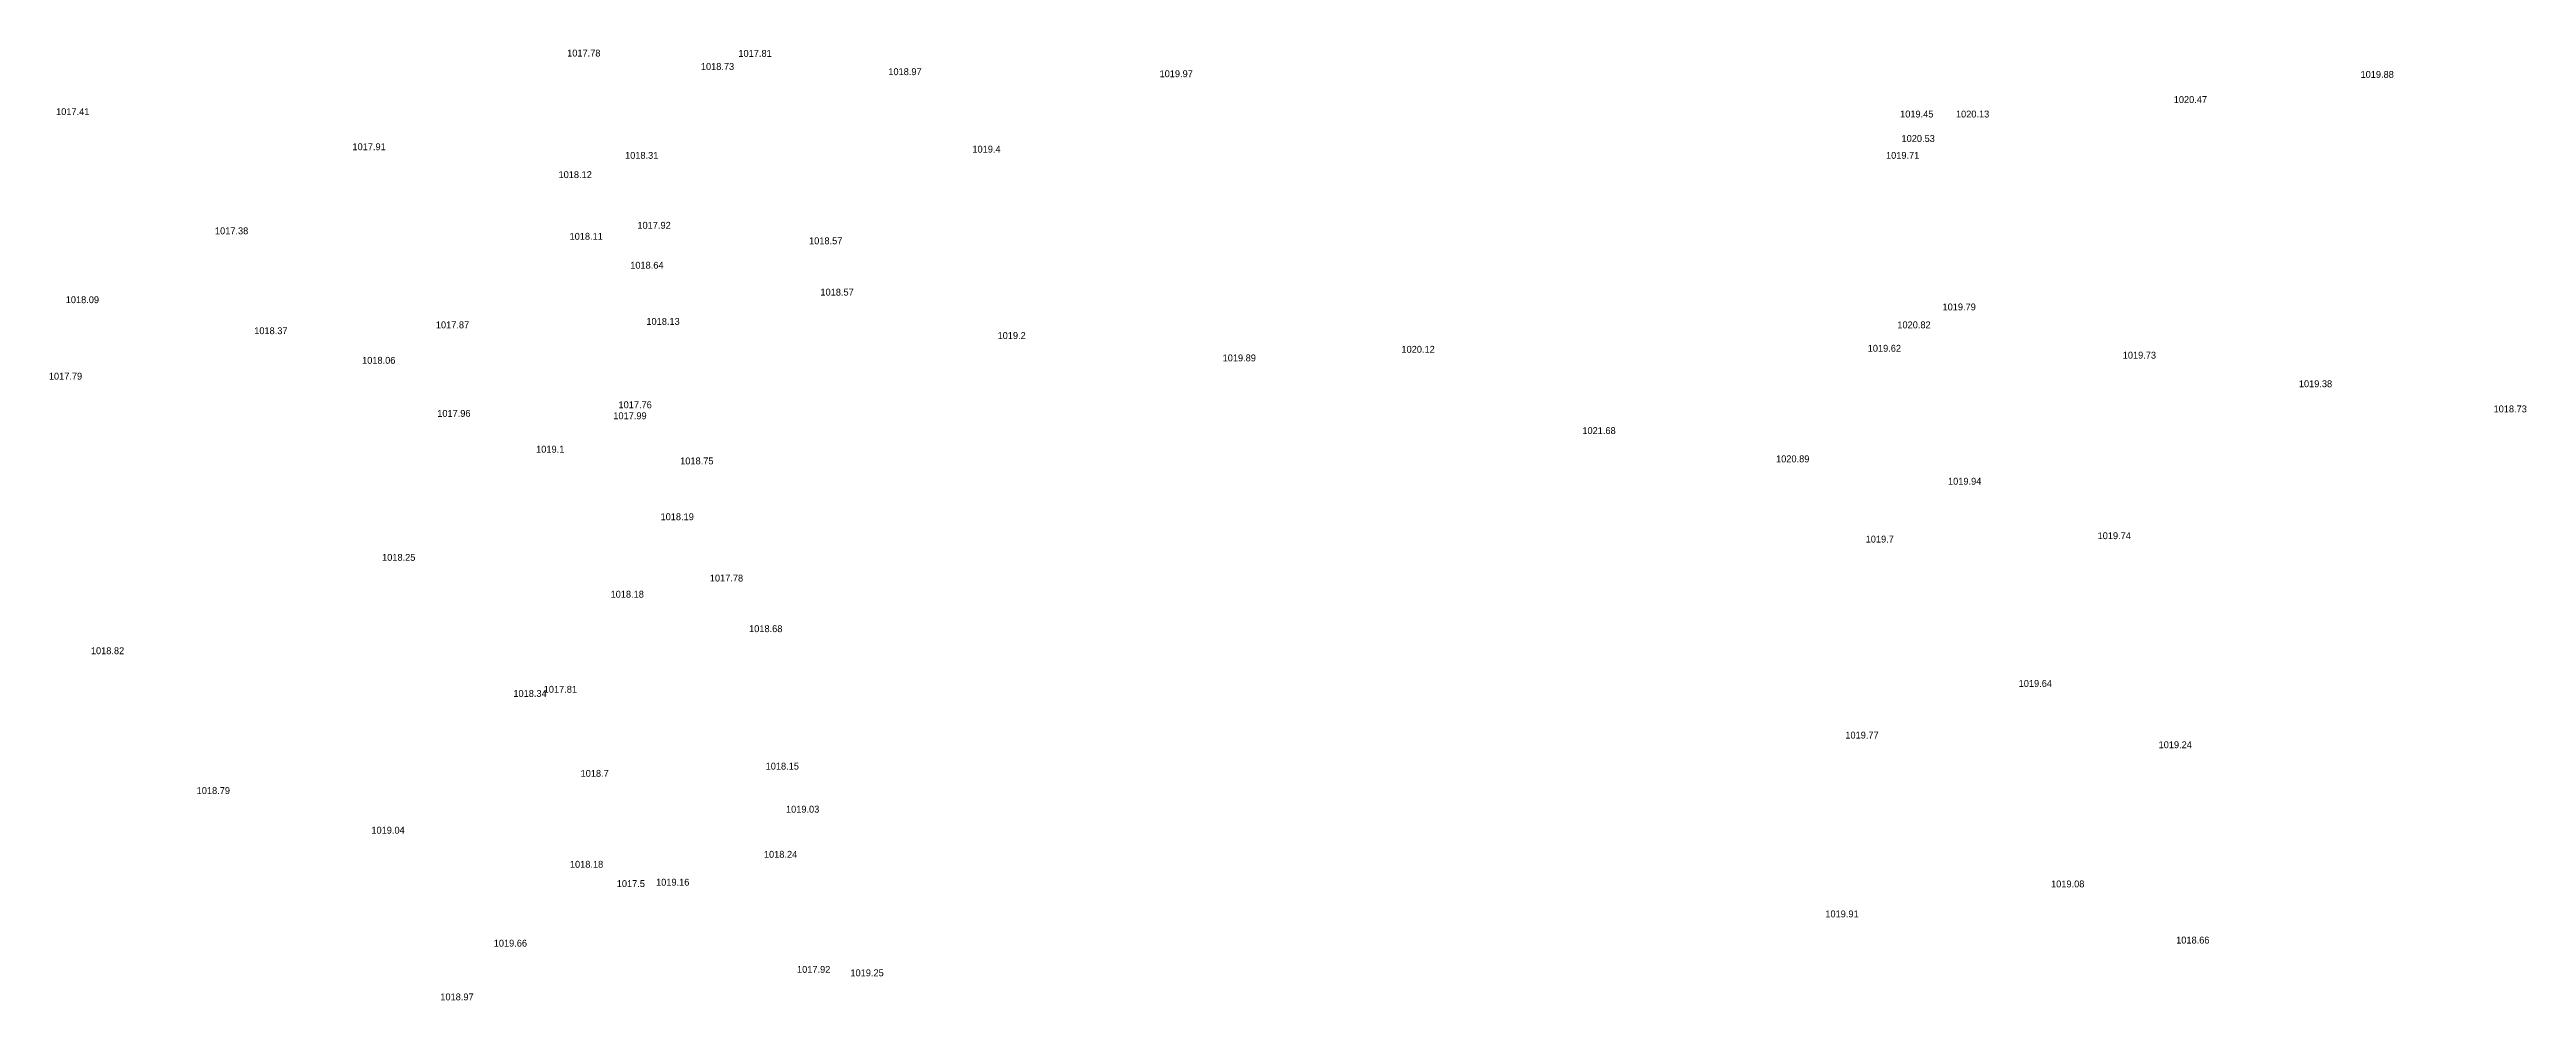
# Model space of a CAD drawing. Header units: inches. Extents: x 628884 to 629912, y 4519174 to 4520145.
# Drawn here: x 629249.6 to 629321.5, y 4519840.6 to 4519868.2 of the extents above; entities that cross this region are included whole.
import ezdxf

# ---------------------------------------------------------------- set-up
doc = ezdxf.new("R2010")
doc.units = ezdxf.units.IN
doc.header["$MEASUREMENT"] = 0

msp = doc.modelspace()

# ---------------------------------------------------------------- texts
for s, p in [('1017.78', (629264.65, 4519867.97, 1017.78)), ('1018.73', (629268.53, 4519867.58, 1018.73)), ('1017.81', (629269.62, 4519867.96, 1017.81)), ('1018.97', (629273.97, 4519867.43, 1018.97)), ('1019.97', (629281.84, 4519867.37, 1019.97)), ('1019.88', (629316.69, 4519867.35, 1019.88)), ('1020.47', (629311.27, 4519866.62, 1020.47)), ('1017.41', (629249.82, 4519866.27, 1017.41)), ('1019.45', (629303.33, 4519866.2, 1019.45)), ('1020.13', (629304.95, 4519866.2, 1020.13)), ('1017.91', (629258.42, 4519865.25, 1017.91)), ('1019.4', (629276.41, 4519865.18, 1019.4)), ('1020.53', (629303.37, 4519865.49, 1020.53)), ('1018.12', (629264.4, 4519864.44, 1018.12)), ('1018.31', (629266.33, 4519865, 1018.31)), ('1019.71', (629302.92, 4519865, 1019.71)), ('1017.92', (629266.69, 4519862.97, 1017.92)), ('1017.38', (629254.43, 4519862.81, 1017.38)), ('1018.11', (629264.72, 4519862.65, 1018.11)), ('1018.57', (629271.67, 4519862.52, 1018.57)), ('1018.64', (629266.48, 4519861.81, 1018.64)), ('1018.09', (629250.1, 4519860.81, 1018.09)), ('1018.57', (629272, 4519861.03, 1018.57)), ('1018.13', (629266.95, 4519860.18, 1018.13)), ('1019.79', (629304.56, 4519860.6, 1019.79)), ('1018.37', (629255.57, 4519859.91, 1018.37)), ('1017.87', (629260.84, 4519860.08, 1017.87)), ('1019.2', (629277.14, 4519859.77, 1019.2)), ('1019.62', (629302.39, 4519859.4, 1019.62)), ('1020.82', (629303.25, 4519860.08, 1020.82)), ('1018.06', (629258.7, 4519859.05, 1018.06)), ('1019.89', (629283.67, 4519859.12, 1019.89)), ('1020.12', (629288.86, 4519859.37, 1020.12)), ('1019.73', (629309.79, 4519859.2, 1019.73)), ('1017.79', (629249.61, 4519858.59, 1017.79)), ('1019.38', (629314.9, 4519858.37, 1019.38)), ('1017.96', (629260.88, 4519857.51, 1017.96)), ('1017.99', (629265.99, 4519857.44, 1017.99)), ('1017.76', (629266.14, 4519857.76, 1017.76)), ('1018.73', (629320.55, 4519857.64, 1018.73)), ('1021.68', (629294.11, 4519857.01, 1021.68)), ('1019.1', (629263.75, 4519856.47, 1019.1)), ('1018.75', (629267.93, 4519856.13, 1018.75)), ('1020.89', (629299.73, 4519856.19, 1020.89)), ('1019.94', (629304.72, 4519855.54, 1019.94)), ('1018.19', (629267.36, 4519854.51, 1018.19)), ('1019.7', (629302.33, 4519853.86, 1019.7)), ('1019.74', (629309.06, 4519853.96, 1019.74)), ('1018.25', (629259.28, 4519853.33, 1018.25)), ('1018.18', (629265.91, 4519852.26, 1018.18)), ('1017.78', (629268.79, 4519852.73, 1017.78)), ('1018.68', (629269.93, 4519851.26, 1018.68)), ('1018.82', (629250.83, 4519850.62, 1018.82)), ('1018.34', (629263.09, 4519849.38, 1018.34)), ('1017.81', (629263.97, 4519849.5, 1017.81)), ('1019.64', (629306.77, 4519849.67, 1019.64)), ('1019.77', (629301.74, 4519848.17, 1019.77)), ('1019.24', (629310.83, 4519847.89, 1019.24)), ('1018.15', (629270.41, 4519847.27, 1018.15)), ('1018.79', (629253.9, 4519846.56, 1018.79)), ('1018.7', (629265.04, 4519847.06, 1018.7)), ('1019.03', (629271, 4519846.02, 1019.03)), ('1019.04', (629258.97, 4519845.41, 1019.04)), ('1018.18', (629264.73, 4519844.42, 1018.18)), ('1018.24', (629270.36, 4519844.71, 1018.24)), ('1017.5', (629266.09, 4519843.86, 1017.5)), ('1019.16', (629267.23, 4519843.9, 1019.16)), ('1019.08', (629307.71, 4519843.85, 1019.08)), ('1019.91', (629301.16, 4519842.98, 1019.91)), ('1019.66', (629262.52, 4519842.13, 1019.66)), ('1018.66', (629311.34, 4519842.22, 1018.66)), ('1017.92', (629271.32, 4519841.37, 1017.92)), ('1019.25', (629272.87, 4519841.27, 1019.25)), ('1018.97', (629260.97, 4519840.57, 1018.97))]:
    msp.add_text(s, height=0.2).set_placement(p)

doc.saveas('drawing.dxf')
